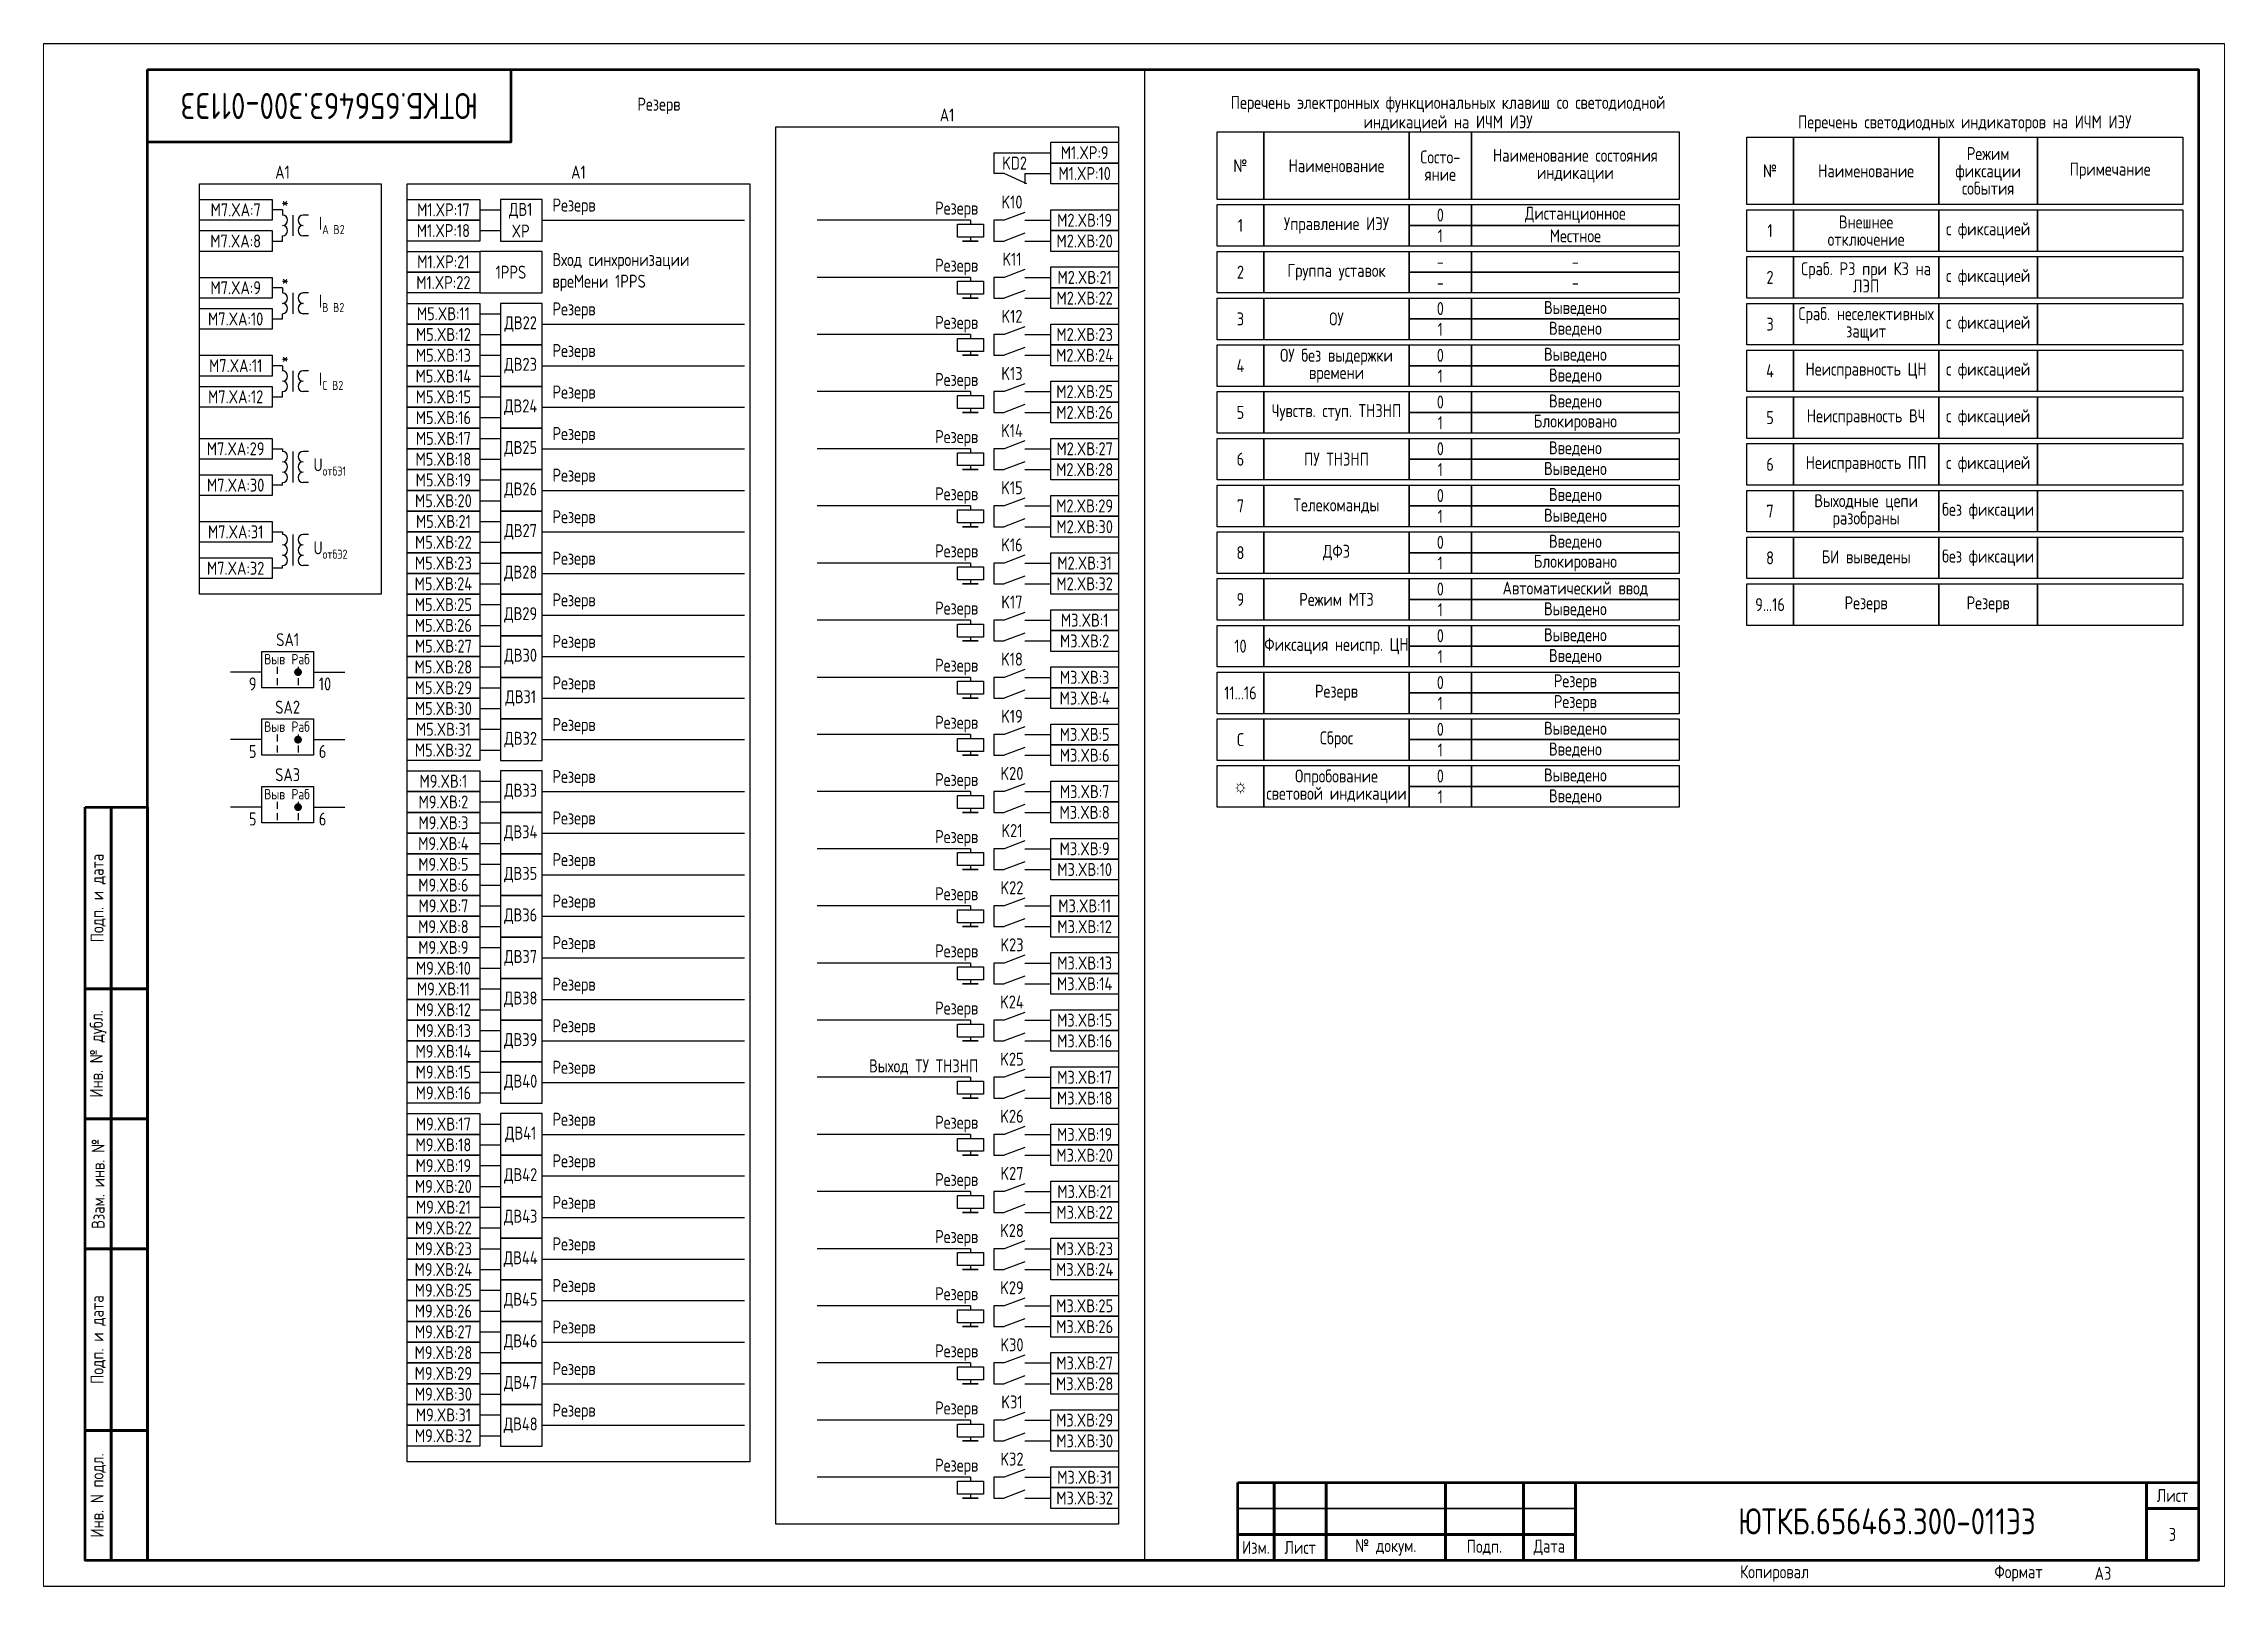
# Paper-space layout 'Лист3' of a CAD drawing. Header units: millimetres, sheet in inches. Extents: x 77.7 to 101.3, y 96.7 to 113.3.
# The model-space entities are those that its viewports show. They can reach past a viewport. Long polylines and large blocks are cut down to what shows.
import ezdxf

# ---------------------------------------------------------------- set-up
doc = ezdxf.new("R2010")
doc.units = ezdxf.units.MM
doc.styles.add('Gost type A_2.5', font='GOST_A.TTF', dxfattribs={"height": 2.5})
doc.styles.add('Gost_type_A', font='GOST_A.TTF')

psp = doc.layouts.new('Лист3')

msp = doc.modelspace()

# ---------------------------------------------------------------- texts
at = {"insert": (895, 285), "char_height": 5, "width": 70, "attachment_point": 5, "rotation": 180, "style": 'Gost_type_A'}
msp.add_mtext('ЮТКБ.656463.300-011Э3', dxfattribs=at)
at = {"char_height": 2.5}
for s, insert, width, attachment_point, line_spacing_factor, style in [('Резерв', (958.5, 285), 197, 5, 0.9, 'Gost_type_A'), ('Перечень электронных функциональных клавиш со светодиодной индикацией на ИЧМ ИЭУ', (1110.5, 280), 89, 8, 0.9, 'Gost_type_A'), ('A1', (1014, 282), 66, 8, 0.9, 'Gost_type_A'), ('Перечень светодиодных индикаторов на ИЧМ ИЭУ', (1210, 280), 84, 8, 0.9, 'Gost_type_A'), ('A1', (886, 271), 32, 8, 0.9, 'Gost_type_A'), ('A1', (943, 271), 66, 8, 0.9, 'Gost_type_A'), ('№ ', (1070.5, 273.5), 9, 5, 0.8, 'Gost_type_A'), ('Наименование ', (1089, 273.5), 28, 5, 0.8, 'Gost_type_A'), ('Состо- яние', (1109, 273.5), 12, 5, 0.8, 'Gost_type_A'), ('Наименование состояния\\Pиндикации ', (1135, 273.5), 40, 5, 0.8, 'Gost_type_A'), ('№ ', (1172.5, 272.5), 9, 5, 0.8, 'Gost_type_A'), ('Наименование ', (1191, 272.5), 28, 5, 0.8, 'Gost_type_A'), ('Режим\\Pфиксации события', (1214.5, 272.5), 19, 5, 0.8, 'Gost_type_A'), ('Примечание', (1238, 272.5), 28, 5, 0.8, 'Gost_type_A'), ('0', (1109, 264), 12, 5, 0.8, 'Gost_type_A'), ('Дистанционное', (1135, 264), 40, 5, 0.8, 'Gost_type_A'), ('1', (1070.5, 262), 9, 5, 0.8, 'Gost_type_A'), ('Управление ИЭУ', (1089, 262), 28, 5, 0.8, 'Gost_type_A'), ('1', (1109, 260), 12, 5, 0.8, 'Gost_type_A'), ('Местное', (1135, 260), 40, 5, 0.8, 'Gost_type_A'), ('1', (1172.5, 261), 9, 5, 0.8, 'Gost_type_A'), ('Внешнее\\Pотключение ', (1191, 261), 28, 5, 0.8, 'Gost_type_A'), ('с фиксацией', (1214.5, 261), 19, 5, 0.8, 'Gost_type_A'), ('2', (1070.5, 253), 9, 5, 0.8, 'Gost_type_A'), ('2', (1172.5, 252), 9, 5, 0.8, 'Gost_type_A'), ('Сраб. РЗ при КЗ на ЛЭП ', (1191, 252), 28, 5, 0.8, 'Gost_type_A'), ('с фиксацией', (1214.5, 252), 19, 5, 0.8, 'Gost_type_A'), ('3', (1070.5, 244), 9, 5, 0.8, 'Gost_type_A'), ('ОУ', (1089, 244), 28, 5, 0.8, 'Gost_type_A'), ('0', (1109, 246), 12, 5, 0.8, 'Gost_type_A'), ('Выведено', (1135, 246), 40, 5, 0.8, 'Gost_type_A'), ('3', (1172.5, 243), 9, 5, 0.8, 'Gost_type_A'), ('Сраб. неселективных защит ', (1191, 243), 28, 5, 0.8, 'Gost_type_A'), ('с фиксацией', (1214.5, 243), 19, 5, 0.8, 'Gost_type_A'), ('1', (1109, 242), 12, 5, 0.8, 'Gost_type_A'), ('Введено', (1135, 242), 40, 5, 0.8, 'Gost_type_A'), ('4', (1070.5, 235), 9, 5, 0.8, 'Gost_type_A'), ('ОУ без выдержки времени ', (1089, 235), 28, 5, 0.8, 'Gost type A_2.5'), ('0', (1109, 237), 12, 5, 0.8, 'Gost_type_A'), ('Выведено', (1135, 237), 40, 5, 0.8, 'Gost_type_A'), ('4', (1172.5, 234), 9, 5, 0.8, 'Gost_type_A'), ('Неисправность ЦН ', (1191, 234), 28, 5, 0.8, 'Gost_type_A'), ('с фиксацией', (1214.5, 234), 19, 5, 0.8, 'Gost_type_A'), ('1', (1109, 233), 12, 5, 0.8, 'Gost_type_A'), ('Введено', (1135, 233), 40, 5, 0.8, 'Gost_type_A'), ('5', (1070.5, 226), 9, 5, 0.8, 'Gost_type_A'), ('{\\C256;Чувств. ступ. ТНЗНП }', (1089, 226), 28, 5, 0.8, 'Gost type A_2.5'), ('0', (1109, 228), 12, 5, 0.8, 'Gost_type_A'), ('Введено', (1135, 228), 40, 5, 0.8, 'Gost_type_A'), ('1', (1109, 224), 12, 5, 0.8, 'Gost_type_A'), ('Блокировано ', (1135, 224), 40, 5, 0.8, 'Gost_type_A'), ('5', (1172.5, 225), 9, 5, 0.8, 'Gost_type_A'), ('Неисправность ВЧ', (1191, 225), 28, 5, 0.8, 'Gost_type_A'), ('с фиксацией', (1214.5, 225), 19, 5, 0.8, 'Gost_type_A'), ('0', (1109, 219), 12, 5, 0.8, 'Gost_type_A'), ('Введено', (1135, 219), 40, 5, 0.8, 'Gost_type_A'), ('6', (1070.5, 217), 9, 5, 0.8, 'Gost_type_A'), ('ПУ ТНЗНП ', (1089, 217), 28, 5, 0.8, 'Gost_type_A'), ('1', (1109, 215), 12, 5, 0.8, 'Gost_type_A'), ('Выведено', (1135, 215), 40, 5, 0.8, 'Gost_type_A'), ('6', (1172.5, 216), 9, 5, 0.8, 'Gost_type_A'), ('Неисправность ПП', (1191, 216), 28, 5, 0.8, 'Gost_type_A'), ('с фиксацией', (1214.5, 216), 19, 5, 0.8, 'Gost_type_A'), ('0', (1109, 210), 12, 5, 0.8, 'Gost_type_A'), ('Введено', (1135, 210), 40, 5, 0.8, 'Gost_type_A'), ('Выходные цепи разобраны ', (1191, 207), 28, 5, 0.8, 'Gost_type_A'), ('7', (1070.5, 208), 9, 5, 0.8, 'Gost_type_A'), ('Телекоманды', (1089, 208), 28, 5, 0.8, 'Gost_type_A'), ('1', (1109, 206), 12, 5, 0.8, 'Gost_type_A'), ('Выведено', (1135, 206), 40, 5, 0.8, 'Gost_type_A'), ('7', (1172.5, 207), 9, 5, 0.8, 'Gost_type_A'), ('без фиксации', (1214.5, 207), 19, 5, 0.8, 'Gost_type_A'), ('0', (1109, 201), 12, 5, 0.8, 'Gost_type_A'), ('Введено', (1135, 201), 40, 5, 0.8, 'Gost_type_A'), ('8', (1070.5, 199), 9, 5, 0.8, 'Gost_type_A'), ('ДФЗ ', (1089, 199), 28, 5, 0.8, 'Gost_type_A'), ('1', (1109, 197), 12, 5, 0.8, 'Gost_type_A'), ('Блокировано ', (1135, 197), 40, 5, 0.8, 'Gost_type_A'), ('8', (1172.5, 198), 9, 5, 0.8, 'Gost_type_A'), ('БИ выведены ', (1191, 198), 28, 5, 0.8, 'Gost_type_A'), ('без фиксации', (1214.5, 198), 19, 5, 0.8, 'Gost_type_A'), ('0', (1109, 192), 12, 5, 0.8, 'Gost_type_A'), ('Автоматический ввод ', (1135, 192), 40, 5, 0.8, 'Gost_type_A'), ('9', (1070.5, 190), 9, 5, 0.8, 'Gost_type_A'), ('Режим МТЗ ', (1089, 190), 28, 5, 0.8, 'Gost_type_A'), ('1', (1109, 188), 12, 5, 0.8, 'Gost_type_A'), ('Выведено ', (1135, 188), 40, 5, 0.8, 'Gost_type_A'), ('9...16', (1172.5, 189), 9, 5, 0.8, 'Gost_type_A'), ('Резерв', (1191, 189), 28, 5, 0.8, 'Gost_type_A'), ('Резерв', (1214.5, 189), 19, 5, 0.8, 'Gost_type_A'), ('10', (1070.5, 181), 9, 5, 0.8, 'Gost_type_A'), ('Фиксация неиспр. ЦН ', (1089, 181), 28, 5, 0.8, 'Gost_type_A'), ('0', (1109, 183), 12, 5, 0.8, 'Gost_type_A'), ('Выведено', (1135, 183), 40, 5, 0.8, 'Gost_type_A'), ('1', (1109, 179), 12, 5, 0.8, 'Gost_type_A'), ('Введено', (1135, 179), 40, 5, 0.8, 'Gost_type_A'), ('11...16', (1070.5, 172), 9, 5, 0.8, 'Gost_type_A'), ('Резерв', (1089, 172), 28, 5, 0.8, 'Gost_type_A'), ('0', (1109, 174), 12, 5, 0.8, 'Gost_type_A'), ('Резерв', (1135, 174), 40, 5, 0.8, 'Gost_type_A'), ('1', (1109, 170), 12, 5, 0.8, 'Gost_type_A'), ('Резерв', (1135, 170), 40, 5, 0.8, 'Gost_type_A'), ('C', (1070.5, 163), 9, 5, 0.8, 'Gost_type_A'), ('Сброс', (1089, 163), 28, 5, 0.8, 'Gost_type_A'), ('0', (1109, 165), 12, 5, 0.8, 'Gost_type_A'), ('Выведено', (1135, 165), 40, 5, 0.8, 'Gost_type_A'), ('1', (1109, 161), 12, 5, 0.8, 'Gost_type_A'), ('Введено', (1135, 161), 40, 5, 0.8, 'Gost_type_A'), ('Опробование световой индикации', (1089, 154), 28, 5, 0.8, 'Gost_type_A'), ('0', (1109, 156), 12, 5, 0.8, 'Gost_type_A'), ('Выведено', (1135, 156), 40, 5, 0.8, 'Gost_type_A'), ('☼', (1070.5, 154), 9, 5, 0.8, 'Gost_type_A'), ('1', (1109, 152), 12, 5, 0.8, 'Gost_type_A'), ('Введено', (1135, 152), 40, 5, 0.8, 'Gost_type_A')]:
    msp.add_mtext(s, dxfattribs=dict(at, insert=insert, width=width, attachment_point=attachment_point, line_spacing_factor=line_spacing_factor, style=style))
at = {"style": 'Gost_type_A'}
for s, insert, char_height, width, attachment_point in [('M1.XP:9', (1040.5, 276), 2.5, 13, 5), ('KD2', (1027, 274), 2.5, 8, 5), ('M1.XP:10', (1040.5, 272), 2.5, 13, 5), ('M7.XA:7', (877, 265), 2.5, 14, 5), ('*', (886.5, 266.5), 2.5, 3, 5), ('M1.XP:17', (917, 265), 2.5, 14, 5), ('ДВ1 XP', (931.88, 263), 2.5, 7.7588, 5), ('Резерв', (938, 264), 2.5, 27.8465, 7), ('Резерв', (1020, 265), 2.5, 31.0015, 6), ('K10', (1026.5, 266.5), 2.5, 5, 5), ('\\A1;I{\\H0.7x;\\S^ A B2;}', (893, 262), 2.5, 8, 4), ('M1.XP:18', (917, 261), 2.5, 14, 5), ('M2.XВ:19', (1040.5, 263), 2.5, 13, 5), ('M7.XA:8', (876.99, 258.99), 2.5, 14.018, 5), ('M1.XP:21', (917, 255), 2.5, 14, 5), ('Вход синхронизации\\PвреMени 1PPS', (938, 253), 2.5, 35.9749, 4), ('K11', (1026.5, 255.5), 2.5, 5, 5), ('M2.XВ:20', (1040.5, 259), 2.5, 13, 5), ('M1.XP:22', (917, 251), 2.5, 14, 5), ('1PPS', (930, 253), 2.5, 12, 5), ('Резерв', (1020, 254), 2.5, 31.0015, 6), ('M2.XВ:21', (1040.5, 252), 2.5, 13, 5), ('M7.XA:9', (877, 250), 2.5, 14, 5), ('*', (886.5, 251.5), 2.5, 3, 5), ('\\A1;I{\\H0.7x;\\S^ B B2;}', (893, 247), 2.5, 8, 4), ('M2.XВ:22', (1040.5, 248), 2.5, 13, 5), ('M7.XA:10', (876.99, 243.99), 2.5, 14.018, 5), ('M5.XВ:11', (917, 245), 2.5, 14, 5), ('ДВ22', (931.88, 243), 2.5, 7.7588, 5), ('Резерв', (938, 244), 2.5, 27.8465, 7), ('Резерв', (1020, 243), 2.5, 31.0015, 6), ('K12', (1026.5, 244.5), 2.5, 5, 5), ('M5.XВ:12', (917, 241), 2.5, 14, 5), ('M2.XВ:23', (1040.5, 241), 2.5, 13, 5), ('M7.XA:11', (877, 235), 2.5, 14, 5), ('*', (886.5, 236.5), 2.5, 3, 5), ('M5.XВ:13', (917, 237), 2.5, 14, 5), ('ДВ23', (931.88, 235), 2.5, 7.7588, 5), ('Резерв', (938, 236), 2.5, 27.8465, 7), ('M2.XВ:24', (1040.5, 237), 2.5, 13, 5), ('\\A1;I{\\H0.7x;\\S^ C B2;}', (893, 232), 2.5, 8, 4), ('M5.XВ:14', (917, 233), 2.5, 14, 5), ('Резерв', (938, 228), 2.5, 27.8465, 7), ('Резерв', (1020, 232), 2.5, 31.0015, 6), ('K13', (1026.5, 233.5), 2.5, 5, 5), ('M2.XВ:25', (1040.5, 230), 2.5, 13, 5), ('M7.XA:12', (876.99, 229), 2.5, 14.018, 5), ('M5.XВ:15', (917, 229), 2.5, 14, 5), ('ДВ24', (931.88, 227), 2.5, 7.7588, 5), ('M2.XВ:26', (1040.5, 226), 2.5, 13, 5), ('M5.XВ:16', (917, 225), 2.5, 14, 5), ('Резерв', (938, 220), 2.5, 27.8465, 7), ('K14', (1026.5, 222.5), 2.5, 5, 5), ('M7.XA:29', (876.99, 219), 2.5, 14.018, 5), ('M5.XВ:17', (917, 221), 2.5, 14, 5), ('ДВ25', (931.88, 219), 2.5, 7.7588, 5), ('Резерв', (1020, 221), 2.5, 31.0015, 6), ('M2.XВ:27', (1040.5, 219), 2.5, 13, 5), ('\\A1;U{\\H0.7x;\\S^ отбЭ1;}', (892, 215.5), 2.5, 12, 4), ('M5.XВ:18', (917, 217), 2.5, 14, 5), ('M5.XВ:19', (917, 213), 2.5, 14, 5), ('Резерв', (938, 212), 2.5, 27.8465, 7), ('M2.XВ:28', (1040.5, 215), 2.5, 13, 5), ('M7.XA:30', (876.99, 212), 2.5, 14.018, 5), ('M5.XВ:20', (917, 209), 2.5, 14, 5), ('ДВ26', (931.88, 211), 2.5, 7.7588, 5), ('Резерв', (1020, 210), 2.5, 31.0015, 6), ('K15', (1026.5, 211.5), 2.5, 5, 5), ('M5.XВ:21', (917, 205), 2.5, 14, 5), ('Резерв', (938, 204), 2.5, 27.8465, 7), ('M2.XВ:29', (1040.5, 208), 2.5, 13, 5), ('M7.XA:31', (876.99, 203), 2.5, 14.018, 5), ('M5.XВ:22', (917, 201), 2.5, 14, 5), ('ДВ27', (931.88, 203), 2.5, 7.7588, 5), ('K16', (1026.5, 200.5), 2.5, 5, 5), ('M2.XВ:30', (1040.5, 204), 2.5, 13, 5), ('\\A1;U{\\H0.7x;\\S^ отбЭ2;}', (892, 199.5), 2.5, 12, 4), ('M5.XВ:23', (917, 197), 2.5, 14, 5), ('Резерв', (938, 196), 2.5, 27.8465, 7), ('Резерв', (1020, 199), 2.5, 31.0015, 6), ('M2.XВ:31', (1040.5, 197), 2.5, 13, 5), ('M7.XA:32', (876.99, 196), 2.5, 14.018, 5), ('M5.XВ:24', (917, 193), 2.5, 14, 5), ('ДВ28', (931.88, 195), 2.5, 7.7588, 5), ('M2.XВ:32', (1040.5, 193), 2.5, 13, 5), ('M5.XВ:25', (917, 189), 2.5, 14, 5), ('Резерв', (938, 188), 2.5, 27.8465, 7), ('Резерв', (1020, 188), 2.5, 31.0015, 6), ('K17', (1026.5, 189.5), 2.5, 5, 5), ('M5.XВ:26', (917, 185), 2.5, 14, 5), ('ДВ29', (931.88, 187), 2.5, 7.7588, 5), ('M3.XВ:1', (1040.5, 186), 2.5, 13, 5), ('SA1', (887, 181), 2.5, 10, 8), ('M5.XВ:27', (917, 181), 2.5, 14, 5), ('Резерв', (938, 180), 2.5, 27.8465, 7), ('M3.XВ:2', (1040.5, 182), 2.5, 13, 5), ('Выв', (884.5, 178.5), 2, 5, 5), ('Раб', (889.5, 178.5), 2, 5, 5), ('M5.XВ:28', (917, 177), 2.5, 14, 5), ('ДВ30', (931.88, 179), 2.5, 7.7588, 5), ('Резерв', (1020, 177), 2.5, 31.0015, 6), ('K18', (1026.5, 178.5), 2.5, 5, 5), ('9', (881, 174.98), 2.5, 5, 3), ('10', (893, 174.98), 2.5, 5, 1), ('M5.XВ:29', (917, 173), 2.5, 14, 5), ('ДВ31', (931.88, 171), 2.5, 7.7588, 5), ('Резерв', (938, 172), 2.5, 27.8465, 7), ('M3.XВ:4', (1040.5, 171), 2.5, 13, 5), ('M3.XВ:3', (1040.5, 175), 2.5, 13, 5), ('SA2', (887, 168), 2.5, 10, 8), ('M5.XВ:30', (917, 169), 2.5, 14, 5), ('K19', (1026.5, 167.5), 2.5, 5, 5), ('Выв', (884.5, 165.5), 2, 5, 5), ('Раб', (889.5, 165.5), 2, 5, 5), ('M5.XВ:31', (917, 165), 2.5, 14, 5), ('ДВ32', (931.88, 163), 2.5, 7.7588, 5), ('Резерв', (938, 164), 2.5, 27.8465, 7), ('Резерв', (1020, 166), 2.5, 31.0015, 6), ('M3.XВ:5', (1040.5, 164), 2.5, 13, 5), ('5', (881, 161.98), 2.5, 5, 3), ('6', (893, 161.98), 2.5, 5, 1), ('M5.XВ:32', (917, 161), 2.5, 14, 5), ('M3.XВ:6', (1040.5, 160), 2.5, 13, 5), ('SA3', (887, 155), 2.5, 10, 8), ('M9.XВ:1', (917, 155), 2.5, 14, 5), ('Резерв', (938, 154), 2.5, 30.8621, 7), ('Резерв', (1020, 155), 2.5, 31.0015, 6), ('K20', (1026.5, 156.5), 2.5, 5, 5), ('Выв', (884.5, 152.5), 2, 5, 5), ('Раб', (889.5, 152.5), 2, 5, 5), ('M9.XВ:2', (917, 151), 2.5, 14, 5), ('ДВ33', (931.88, 153), 2.5, 7.7588, 5), ('M3.XВ:7', (1040.5, 153), 2.5, 13, 5), ('5', (881, 148.98), 2.5, 5, 3), ('6', (893, 148.98), 2.5, 5, 1), ('M9.XВ:3', (917, 147), 2.5, 14, 5), ('Резерв', (938, 146), 2.5, 44.8565, 7), ('M3.XВ:8', (1040.5, 149), 2.5, 13, 5), ('M9.XВ:4', (917, 143), 2.5, 14, 5), ('ДВ34', (931.88, 145), 2.5, 7.7588, 5), ('Резерв', (1020, 144), 2.5, 31.0015, 6), ('K21', (1026.5, 145.5), 2.5, 5, 5), ('M3.XВ:9', (1040.5, 142), 2.5, 13, 5), ('M9.XВ:5', (917, 139), 2.5, 14, 5), ('Резерв', (938, 138), 2.5, 27.8465, 7), ('M3.XВ:10', (1040.5, 138), 2.5, 13, 5), ('M9.XВ:6', (917, 135), 2.5, 14, 5), ('ДВ35', (931.88, 137), 2.5, 7.7588, 5), ('Резерв', (1020, 133), 2.5, 31.0015, 6), ('K22', (1026.5, 134.5), 2.5, 5, 5), ('M9.XВ:7', (917, 131), 2.5, 14, 5), ('ДВ36', (931.88, 129), 2.5, 7.7588, 5), ('Резерв', (938, 130), 2.5, 27.8465, 7), ('M3.XВ:11', (1040.5, 131), 2.5, 13, 5), ('M9.XВ:8', (917, 127), 2.5, 14, 5), ('M3.XВ:12', (1040.5, 127), 2.5, 13, 5), ('M9.XВ:9', (917, 123), 2.5, 14, 5), ('ДВ37', (931.88, 121), 2.5, 7.7588, 5), ('Резерв', (938, 122), 2.5, 32.328, 7), ('Резерв', (1020, 122), 2.5, 31.0015, 6), ('K23', (1026.5, 123.5), 2.5, 5, 5), ('M9.XВ:10', (917, 119), 2.5, 14, 5), ('M3.XВ:13', (1040.5, 120), 2.5, 13, 5), ('M9.XВ:11', (917, 115), 2.5, 14, 5), ('ДВ38', (931.88, 113), 2.5, 7.7588, 5), ('Резерв', (938, 114), 2.5, 27.8465, 7), ('K24', (1026.5, 112.5), 2.5, 5, 5), ('M3.XВ:14', (1040.5, 116), 2.5, 13, 5), ('M9.XВ:12', (917, 111), 2.5, 14, 5), ('Резерв', (1020, 111), 2.5, 31.0015, 6), ('M3.XВ:15', (1040.5, 109), 2.5, 13, 5), ('M9.XВ:13', (917, 107), 2.5, 14, 5), ('ДВ39', (931.88, 105), 2.5, 7.7588, 5), ('Резерв', (938, 106), 2.5, 27.8465, 7), ('M3.XВ:16', (1040.5, 105), 2.5, 13, 5), ('M9.XВ:14', (917, 103), 2.5, 14, 5), ('Резерв', (938, 98), 2.5, 27.8465, 7), ('Выход ТУ ТНЗНП', (1020, 100), 2.5, 31.0015, 6), ('K25', (1026.5, 101.5), 2.5, 5, 5), ('M9.XВ:15', (917, 99), 2.5, 14, 5), ('ДВ40', (931.88, 97), 2.5, 7.7588, 5), ('M3.XВ:17', (1040.5, 98), 2.5, 13, 5), ('M9.XВ:16', (917, 95), 2.5, 14, 5), ('M3.XВ:18', (1040.5, 94), 2.5, 13, 5), ('M9.XВ:17', (917, 89), 2.5, 14, 5), ('ДВ41', (931.88, 87), 2.5, 7.7588, 5), ('Резерв', (938, 88), 2.5, 27.8465, 7), ('Резерв', (1020, 89), 2.5, 31.0015, 6), ('K26', (1026.5, 90.5), 2.5, 5, 5), ('M3.XВ:19', (1040.5, 87), 2.5, 13, 5), ('M9.XВ:18', (917, 85), 2.5, 14, 5), ('M3.XВ:20', (1040.5, 83), 2.5, 13, 5), ('M9.XВ:19', (917, 81), 2.5, 14, 5), ('ДВ42', (931.88, 79), 2.5, 7.7588, 5), ('Резерв', (938, 80), 2.5, 27.8465, 7), ('K27', (1026.5, 79.5), 2.5, 5, 5), ('M9.XВ:20', (917, 77), 2.5, 14, 5), ('Резерв', (1020, 78), 2.5, 31.0015, 6), ('M3.XВ:21', (1040.5, 76), 2.5, 13, 5), ('M9.XВ:21', (917, 73), 2.5, 14, 5), ('ДВ43', (931.88, 71), 2.5, 7.7588, 5), ('Резерв', (938, 72), 2.5, 27.8465, 7), ('M3.XВ:22', (1040.5, 72), 2.5, 13, 5), ('M9.XВ:22', (917, 69), 2.5, 14, 5), ('Резерв', (1020, 67), 2.5, 31.0015, 6), ('K28', (1026.5, 68.5), 2.5, 5, 5), ('M9.XВ:23', (917, 65), 2.5, 14, 5), ('ДВ44', (931.88, 63), 2.5, 7.7588, 5), ('Резерв', (938, 64), 2.5, 27.8465, 7), ('M3.XВ:23', (1040.5, 65), 2.5, 13, 5), ('M9.XВ:24', (917, 61), 2.5, 14, 5), ('Резерв', (938, 56), 2.5, 27.8465, 7), ('M3.XВ:24', (1040.5, 61), 2.5, 13, 5), ('M9.XВ:25', (917, 57), 2.5, 14, 5), ('ДВ45', (931.88, 55), 2.5, 7.7588, 5), ('Резерв', (1020, 56), 2.5, 31.0015, 6), ('K29', (1026.5, 57.5), 2.5, 5, 5), ('M3.XВ:25', (1040.5, 54), 2.5, 13, 5), ('M9.XВ:26', (917, 53), 2.5, 14, 5), ('Резерв', (938, 48), 2.5, 27.8465, 7), ('M3.XВ:26', (1040.5, 50), 2.5, 13, 5), ('M9.XВ:28', (917, 45), 2.5, 14, 5), ('M9.XВ:27', (917, 49), 2.5, 14, 5), ('ДВ46', (931.88, 47), 2.5, 7.7588, 5), ('Резерв', (1020, 45), 2.5, 31.0015, 6), ('K30', (1026.5, 46.5), 2.5, 5, 5), ('M9.XВ:29', (917, 41), 2.5, 14, 5), ('Резерв', (938, 40), 2.5, 27.8465, 7), ('M3.XВ:27', (1040.5, 43), 2.5, 13, 5), ('M9.XВ:30', (917, 37), 2.5, 14, 5), ('ДВ47', (931.88, 39), 2.5, 7.7588, 5), ('M3.XВ:28', (1040.5, 39), 2.5, 13, 5), ('M9.XВ:31', (917, 33), 2.5, 14, 5), ('Резерв', (938, 32), 2.5, 27.8465, 7), ('Резерв', (1020, 34), 2.5, 31.0015, 6), ('K31', (1026.5, 35.5), 2.5, 5, 5), ('M9.XВ:32', (917, 29), 2.5, 14, 5), ('ДВ48', (931.88, 31), 2.5, 7.7588, 5), ('M3.XВ:29', (1040.5, 32), 2.5, 13, 5), ('K32', (1026.5, 24.5), 2.5, 5, 5), ('M3.XВ:30', (1040.5, 28), 2.5, 13, 5), ('Резерв', (1020, 23), 2.5, 31.0015, 6), ('M3.XВ:31', (1040.5, 21), 2.5, 13, 5), ('M3.XВ:32', (1040.5, 17), 2.5, 13, 5), ('ЮТКБ.656463.300-011Э3', (1195, 12.5), 5, 120, 5), ('3', (1250, 10), 2.5, 10, 5), ('A3', (1235, 2.5), 2.5, 20, 4)]:
    msp.add_mtext(s, dxfattribs=dict(at, insert=insert, char_height=char_height, width=width, attachment_point=attachment_point))
at = {"color": 30, "true_color": 0xf26722, "char_height": 2.5, "attachment_point": 5, "line_spacing_factor": 0.8, "style": 'Gost_type_A'}
for s, insert, width in [('Группа уставок', (1089, 253), 28), ('-', (1109, 255), 12), ('-', (1135, 255), 40), ('-', (1109, 251), 12), ('-', (1135, 251), 40)]:
    msp.add_mtext(s, dxfattribs=dict(at, insert=insert, width=width))

# ---------------------------------------------------------------- blocks, each defined once
blk = doc.blocks.new('Формат_А3')
blk.add_lwpolyline([(-420, 297), (0, 297), (0, 0), (-420, 0)], close=True)
at = {"lineweight": 50}
blk.add_lwpolyline([(-400, 292), (-5, 292), (-5, 5), (-400, 5)], close=True, dxfattribs=at)
blk = doc.blocks.new('Штамп левый нижний')
at = {"lineweight": 50}
for points in [[(-12, 145), (-7, 145), (-7, 110), (-12, 110)], [(-7, 145), (0, 145), (0, 110), (-7, 110)], [(-12, 110), (-7, 110), (-7, 85), (-12, 85)], [(-7, 110), (0, 110), (0, 85), (-7, 85)], [(-12, 85), (-7, 85), (-7, 60), (-12, 60)], [(-7, 85), (0, 85), (0, 60), (-7, 60)], [(-12, 60), (-7, 60), (-7, 25), (-12, 25)], [(-7, 60), (0, 60), (0, 25), (-7, 25)], [(-12, 25), (-7, 25), (-7, 0), (-12, 0)], [(-7, 25), (0, 25), (0, 0), (-7, 0)]]:
    blk.add_lwpolyline(points, close=True, dxfattribs=at)
at = {"char_height": 2.5, "attachment_point": 5, "rotation": 90, "style": 'Gost_type_A'}
for s, insert, width in [('Подп. и дата', (-9.5, 127.5), 35), ('Инв. № дубл.', (-9.5, 97.5), 25), ('Взам. инв. №', (-9.5, 72.5), 25), ('Подп. и дата', (-9.5, 42.5), 35), ('Инв. N подл.', (-9.5, 12.5), 25)]:
    blk.add_mtext(s, dxfattribs=dict(at, insert=insert, width=width))
blk = doc.blocks.new('Штамп малый нижний')
at = {"lineweight": 50}
for points in [[(-185, 15), (-178, 15), (-178, 5), (-185, 5)], [(-178, 15), (-168, 15), (-168, 5), (-178, 5)], [(-168, 15), (-145, 15), (-145, 5), (-168, 5)], [(-145, 15), (-130, 15), (-130, 5), (-145, 5)], [(-130, 15), (-120, 15), (-120, 5), (-130, 5)], [(-120, 15), (-10, 15), (-10, 0), (-120, 0)], [(-10, 15), (0, 15), (0, 10), (-10, 10)], [(-10, 10), (0, 10), (0, 0), (-10, 0)], [(-185, 5), (-178, 5), (-178, 0), (-185, 0)], [(-178, 5), (-168, 5), (-168, 0), (-178, 0)], [(-168, 5), (-145, 5), (-145, 0), (-168, 0)], [(-145, 5), (-130, 5), (-130, 0), (-145, 0)], [(-130, 5), (-120, 5), (-120, 0), (-130, 0)]]:
    blk.add_lwpolyline(points, close=True, dxfattribs=at)
for points in [[(-185, 15), (-178, 15), (-178, 10), (-185, 10)], [(-178, 15), (-168, 15), (-168, 10), (-178, 10)], [(-168, 15), (-145, 15), (-145, 10), (-168, 10)], [(-145, 15), (-130, 15), (-130, 10), (-145, 10)], [(-130, 15), (-120, 15), (-120, 10), (-130, 10)], [(-185, 10), (-178, 10), (-178, 5), (-185, 5)], [(-178, 10), (-168, 10), (-168, 5), (-178, 5)], [(-168, 10), (-145, 10), (-145, 5), (-168, 5)], [(-145, 10), (-130, 10), (-130, 5), (-145, 5)], [(-130, 10), (-120, 10), (-120, 5), (-130, 5)]]:
    blk.add_lwpolyline(points, close=True)
at = {"char_height": 2.5, "style": 'Gost_type_A'}
for s, insert, width, attachment_point in [('Лист', (-5, 12.5), 10, 5), ('Изм.', (-181.5, 2.5), 7, 5), ('Лист', (-173, 2.5), 10, 5), ('№ докум.', (-156.5, 2.5), 23, 5), ('Подп.', (-137.5, 2.5), 15, 5), ('Дата', (-125, 2.5), 10, 5), ('Копировал', (-75, -2.53), 13.1202, 6), ('Формат', (-30, -2.53), 13.1202, 6)]:
    blk.add_mtext(s, dxfattribs=dict(at, insert=insert, width=width, attachment_point=attachment_point))
blk = doc.blocks.new('Штамп угловой верхний')
at = {"lineweight": 50}
blk.add_lwpolyline([(0, 0), (70, 0), (70, -14), (0, -14)], close=True, dxfattribs=at)
blk = doc.blocks.new('POINT')
at = {"const_width": 0.75}
blk.add_lwpolyline([(-0.375, 0, 1), (0.375, 0, 1)], format="xyb", close=True, dxfattribs=at)
blk = doc.blocks.new('Переключатель_положение')
for p, q in [((2, 1), (2, -0.34)), ((2, -1.14), (2, -2.49))]:
    blk.add_line(p, q)

# ---------------------------------------------------------------- linework, layer by layer
for p, q in [((1052, 292), (1052, 5)), ((1023, 276), (1023, 272)), ((1029, 272), (1029, 270)), ((886, 265), (884, 265)), ((924, 265), (928, 265)), ((924, 261), (928, 261)), ((936, 263), (975, 263)), ((1018.5, 263), (989, 263)), ((1018.5, 263), (1018.5, 262.25)), ((884, 259), (886, 259)), ((1018.5, 259.75), (1018.5, 259)), ((1018.5, 252), (989, 252)), ((1018.5, 252), (1018.5, 251.25)), ((886, 250), (884, 250)), ((1018.5, 248.75), (1018.5, 248)), ((884, 244), (886, 244)), ((924, 245), (928, 245)), ((924, 241), (928, 241)), ((936, 243), (975, 243)), ((1018.5, 241), (989, 241)), ((1018.5, 241), (1018.5, 240.25)), ((924, 237), (928, 237)), ((1018.5, 237.75), (1018.5, 237)), ((886, 235), (884, 235)), ((924, 233), (928, 233)), ((936, 235), (975, 235)), ((884, 229), (886, 229)), ((924, 229), (928, 229)), ((936, 227), (975, 227)), ((1018.5, 230), (989, 230)), ((1018.5, 230), (1018.5, 229.25)), ((924, 225), (928, 225)), ((1018.5, 226.75), (1018.5, 226)), ((924, 221), (928, 221)), ((936, 219), (975, 219)), ((1018.5, 219), (989, 219)), ((1018.5, 219), (1018.5, 218.25)), ((924, 217), (928, 217)), ((1018.5, 215.75), (1018.5, 215)), ((924, 213), (928, 213)), ((936, 211), (975, 211)), ((924, 209), (928, 209)), ((1018.5, 208), (989, 208)), ((1018.5, 208), (1018.5, 207.25)), ((924, 205), (928, 205)), ((936, 203), (975, 203)), ((1018.5, 204.75), (1018.5, 204)), ((924, 201), (928, 201)), ((924, 197), (928, 197)), ((936, 195), (975, 195)), ((1018.5, 197), (989, 197)), ((1018.5, 197), (1018.5, 196.25)), ((1018.5, 193.75), (1018.5, 193)), ((924, 193), (928, 193)), ((924, 189), (928, 189)), ((924, 185), (928, 185)), ((936, 187), (975, 187)), ((1018.5, 186), (989, 186)), ((1018.5, 186), (1018.5, 185.25)), ((924, 181), (928, 181)), ((1018.5, 182.75), (1018.5, 182)), ((924, 177), (928, 177)), ((936, 179), (975, 179)), ((924, 173), (928, 173)), ((1018.5, 175), (989, 175)), ((1018.5, 175), (1018.5, 174.25)), ((924, 169), (928, 169)), ((936, 171), (975, 171)), ((1018.5, 171.75), (1018.5, 171)), ((924, 165), (928, 165)), ((1018.5, 164), (989, 164)), ((1018.5, 164), (1018.5, 163.25)), ((924, 161), (928, 161)), ((936, 163), (975, 163)), ((1018.5, 160.75), (1018.5, 160)), ((924, 155), (928, 155)), ((936, 153), (975, 153)), ((1018.5, 153), (989, 153)), ((1018.5, 153), (1018.5, 152.25)), ((924, 151), (928, 151)), ((924, 147), (928, 147)), ((1018.5, 149.75), (1018.5, 149)), ((924, 143), (928, 143)), ((936, 145), (975, 145)), ((924, 139), (928, 139)), ((1018.5, 142), (989, 142)), ((1018.5, 142), (1018.5, 141.25)), ((1018.5, 138.75), (1018.5, 138)), ((924, 135), (928, 135)), ((936, 137), (975, 137)), ((924, 131), (928, 131)), ((1018.5, 131), (989, 131)), ((1018.5, 131), (1018.5, 130.25)), ((924, 127), (928, 127)), ((936, 129), (975, 129)), ((1018.5, 127.75), (1018.5, 127)), ((924, 123), (928, 123)), ((924, 119), (928, 119)), ((936, 121), (975, 121)), ((1018.5, 120), (989, 120)), ((1018.5, 120), (1018.5, 119.25)), ((924, 115), (928, 115)), ((1018.5, 116.75), (1018.5, 116)), ((924, 111), (928, 111)), ((936, 113), (975, 113)), ((924, 107), (928, 107)), ((936, 105), (975, 105)), ((1018.5, 109), (989, 109)), ((1018.5, 109), (1018.5, 108.25)), ((1018.5, 105.75), (1018.5, 105)), ((924, 103), (928, 103)), ((924, 99), (928, 99)), ((936, 97), (975, 97)), ((1018.5, 98), (989, 98)), ((1018.5, 98), (1018.5, 97.25)), ((924, 95), (928, 95)), ((1018.5, 94.75), (1018.5, 94)), ((924, 89), (928, 89)), ((924, 85), (928, 85)), ((936, 87), (975, 87)), ((1018.5, 87), (989, 87)), ((1018.5, 87), (1018.5, 86.25)), ((924, 81), (928, 81)), ((1018.5, 83.75), (1018.5, 83)), ((924, 77), (928, 77)), ((936, 79), (975, 79)), ((1018.5, 76), (989, 76)), ((1018.5, 76), (1018.5, 75.25)), ((924, 73), (928, 73)), ((1018.5, 72.75), (1018.5, 72)), ((924, 69), (928, 69)), ((936, 71), (975, 71)), ((924, 65), (928, 65)), ((936, 63), (975, 63)), ((1018.5, 65), (989, 65)), ((1018.5, 65), (1018.5, 64.25)), ((924, 61), (928, 61)), ((1018.5, 61.75), (1018.5, 61)), ((924, 57), (928, 57)), ((936, 55), (975, 55)), ((924, 53), (928, 53)), ((1018.5, 54), (989, 54)), ((1018.5, 54), (1018.5, 53.25)), ((1018.5, 50.75), (1018.5, 50)), ((924, 49), (928, 49)), ((936, 47), (975, 47)), ((924, 45), (928, 45)), ((1018.5, 43), (989, 43)), ((1018.5, 43), (1018.5, 42.25)), ((924, 41), (928, 41)), ((936, 39), (975, 39)), ((1018.5, 39.75), (1018.5, 39)), ((924, 37), (928, 37)), ((924, 33), (928, 33)), ((936, 31), (975, 31)), ((1018.5, 32), (989, 32)), ((1018.5, 32), (1018.5, 31.25)), ((924, 29), (928, 29)), ((1018.5, 28.75), (1018.5, 28)), ((1018.5, 21), (989, 21)), ((1018.5, 21), (1018.5, 20.25)), ((1018.5, 17.75), (1018.5, 17))]:
    msp.add_line(p, q)
at = {"ltscale": 1.08}
for p, q in [((1023, 276), (1034, 276)), ((1025, 272), (1023, 272)), ((1029, 272), (1034, 272)), ((1025, 263), (1023, 263)), ((1023, 263), (1023, 259)), ((1029, 263), (1034, 263)), ((1023, 259), (1025, 259)), ((1029, 259), (1034, 259)), ((1025, 252), (1023, 252)), ((1023, 252), (1023, 248)), ((1029, 252), (1034, 252)), ((1023, 248), (1025, 248)), ((1029, 248), (1034, 248)), ((1025, 241), (1023, 241)), ((1023, 241), (1023, 237)), ((1029, 241), (1034, 241)), ((1023, 237), (1025, 237)), ((1029, 237), (1034, 237)), ((1025, 230), (1023, 230)), ((1023, 230), (1023, 226)), ((1029, 230), (1034, 230)), ((1023, 226), (1025, 226)), ((1029, 226), (1034, 226)), ((1025, 219), (1023, 219)), ((1023, 219), (1023, 215)), ((1029, 219), (1034, 219)), ((1023, 215), (1025, 215)), ((1029, 215), (1034, 215)), ((1025, 208), (1023, 208)), ((1023, 208), (1023, 204)), ((1029, 208), (1034, 208)), ((1023, 204), (1025, 204)), ((1029, 204), (1034, 204)), ((1025, 197), (1023, 197)), ((1023, 197), (1023, 193)), ((1029, 197), (1034, 197)), ((1023, 193), (1025, 193)), ((1029, 193), (1034, 193)), ((1025, 186), (1023, 186)), ((1023, 186), (1023, 182)), ((1029, 186), (1034, 186)), ((1023, 182), (1025, 182)), ((1029, 182), (1034, 182)), ((1025, 175), (1023, 175)), ((1023, 175), (1023, 171)), ((1029, 175), (1034, 175)), ((1023, 171), (1025, 171)), ((1029, 171), (1034, 171)), ((1025, 164), (1023, 164)), ((1023, 164), (1023, 160)), ((1029, 164), (1034, 164)), ((1023, 160), (1025, 160)), ((1029, 160), (1034, 160)), ((1025, 153), (1023, 153)), ((1023, 153), (1023, 149)), ((1029, 153), (1034, 153)), ((1023, 149), (1025, 149)), ((1029, 149), (1034, 149)), ((1025, 142), (1023, 142)), ((1023, 142), (1023, 138)), ((1029, 142), (1034, 142)), ((1023, 138), (1025, 138)), ((1029, 138), (1034, 138)), ((1025, 131), (1023, 131)), ((1023, 131), (1023, 127)), ((1029, 131), (1034, 131)), ((1023, 127), (1025, 127)), ((1029, 127), (1034, 127)), ((1025, 120), (1023, 120)), ((1023, 120), (1023, 116)), ((1029, 120), (1034, 120)), ((1023, 116), (1025, 116)), ((1029, 116), (1034, 116)), ((1025, 109), (1023, 109)), ((1023, 109), (1023, 105)), ((1023, 105), (1025, 105)), ((1029, 109), (1034, 109)), ((1029, 105), (1034, 105)), ((1025, 98), (1023, 98)), ((1023, 98), (1023, 94)), ((1029, 98), (1034, 98)), ((1023, 94), (1025, 94)), ((1029, 94), (1034, 94)), ((1025, 87), (1023, 87)), ((1023, 87), (1023, 83)), ((1029, 87), (1034, 87)), ((1023, 83), (1025, 83)), ((1029, 83), (1034, 83)), ((1025, 76), (1023, 76)), ((1023, 76), (1023, 72)), ((1029, 76), (1034, 76)), ((1023, 72), (1025, 72)), ((1029, 72), (1034, 72)), ((1025, 65), (1023, 65)), ((1023, 65), (1023, 61)), ((1029, 65), (1034, 65)), ((1023, 61), (1025, 61)), ((1029, 61), (1034, 61)), ((1025, 54), (1023, 54)), ((1023, 54), (1023, 50)), ((1029, 54), (1034, 54)), ((1023, 50), (1025, 50)), ((1029, 50), (1034, 50)), ((1025, 43), (1023, 43)), ((1023, 43), (1023, 39)), ((1029, 43), (1034, 43)), ((1023, 39), (1025, 39)), ((1029, 39), (1034, 39)), ((1025, 32), (1023, 32)), ((1023, 32), (1023, 28)), ((1029, 32), (1034, 32)), ((1023, 28), (1025, 28)), ((1029, 28), (1034, 28)), ((1025, 21), (1023, 21)), ((1023, 21), (1023, 17)), ((1029, 21), (1034, 21)), ((1023, 17), (1025, 17)), ((1029, 17), (1034, 17))]:
    msp.add_line(p, q, dxfattribs=at)
at = {"ltscale": 4.32}
for p, q in [((1029.39, 270), (1025, 272)), ((1029, 264.5), (1025, 263)), ((1029, 260.5), (1025, 259)), ((1029, 253.5), (1025, 252)), ((1029, 249.5), (1025, 248)), ((1029, 242.5), (1025, 241)), ((1029, 238.5), (1025, 237)), ((1029, 231.5), (1025, 230)), ((1029, 227.5), (1025, 226)), ((1029, 220.5), (1025, 219)), ((1029, 216.5), (1025, 215)), ((1029, 209.5), (1025, 208)), ((1029, 205.5), (1025, 204)), ((1029, 198.5), (1025, 197)), ((1029, 194.5), (1025, 193)), ((1029, 187.5), (1025, 186)), ((1029, 183.5), (1025, 182)), ((1029, 176.5), (1025, 175)), ((1029, 172.5), (1025, 171)), ((1029, 165.5), (1025, 164)), ((1029, 161.5), (1025, 160)), ((1029, 154.5), (1025, 153)), ((1029, 150.5), (1025, 149)), ((1029, 143.5), (1025, 142)), ((1029, 139.5), (1025, 138)), ((1029, 132.5), (1025, 131)), ((1029, 128.5), (1025, 127)), ((1029, 121.5), (1025, 120)), ((1029, 117.5), (1025, 116)), ((1029, 110.5), (1025, 109)), ((1029, 106.5), (1025, 105)), ((1029, 99.5), (1025, 98)), ((1029, 95.5), (1025, 94)), ((1029, 88.5), (1025, 87)), ((1029, 84.5), (1025, 83)), ((1029, 77.5), (1025, 76)), ((1029, 73.5), (1025, 72)), ((1029, 66.5), (1025, 65)), ((1029, 62.5), (1025, 61)), ((1029, 55.5), (1025, 54)), ((1029, 51.5), (1025, 50)), ((1029, 44.5), (1025, 43)), ((1029, 40.5), (1025, 39)), ((1029, 33.5), (1025, 32)), ((1029, 29.5), (1025, 28)), ((1029, 22.5), (1025, 21)), ((1029, 18.5), (1025, 17))]:
    msp.add_line(p, q, dxfattribs=at)
at = {"ltscale": 4}
for p, q in [((886, 265), (886, 264)), ((886, 264.5), (886, 264)), ((888, 264), (888, 260)), ((888, 264), (888, 260)), ((891, 264), (890, 264)), ((891, 264), (890, 264)), ((886, 259), (886, 260)), ((891, 260), (890, 260)), ((891, 260), (890, 260)), ((886, 250), (886, 249)), ((886, 249.5), (886, 249)), ((888, 249), (888, 245)), ((888, 249), (888, 245)), ((891, 249), (890, 249)), ((891, 249), (890, 249)), ((886, 244), (886, 245)), ((891, 245), (890, 245)), ((891, 245), (890, 245)), ((886, 235), (886, 234)), ((886, 234.5), (886, 234)), ((888, 234), (888, 230)), ((888, 234), (888, 230)), ((891, 234), (890, 234)), ((891, 234), (890, 234)), ((886, 229), (886, 230)), ((891, 230), (890, 230)), ((891, 230), (890, 230)), ((884, 219), (886, 219)), ((886, 219), (886, 218.5)), ((886, 219), (886, 218.5)), ((888, 218.5), (888, 214.5)), ((891, 218.5), (890, 218.5)), ((888, 216.5), (888, 212.5)), ((886, 212), (884, 212)), ((886, 212), (886, 212.5)), ((891, 212.5), (890, 212.5)), ((884, 203), (886, 203)), ((886, 203), (886, 202.5)), ((886, 203), (886, 202.5)), ((888, 202.5), (888, 198.5)), ((891, 202.5), (890, 202.5)), ((888, 200.5), (888, 196.5)), ((886, 196), (884, 196)), ((886, 196), (886, 196.5)), ((891, 196.5), (890, 196.5)), ((882, 176), (875.99, 176)), ((892, 176), (898.01, 176)), ((882, 163), (875.99, 163)), ((892, 163), (898.01, 163)), ((882, 150), (876, 150)), ((892, 150), (898, 150))]:
    msp.add_line(p, q, dxfattribs=at)
for points in [[(1557, 420), (1557, 0), (1260, 0), (1260, 420)], [(981, 281), (1047, 281), (1047, 12), (981, 12)], [(1034, 278), (1047, 278), (1047, 274), (1034, 274)], [(1066, 280), (1075, 280), (1075, 267), (1066, 267)], [(1075, 280), (1103, 280), (1103, 267), (1075, 267)], [(1103, 280), (1115, 280), (1115, 267), (1103, 267)], [(1115, 280), (1155, 280), (1155, 267), (1115, 267)], [(1168, 279), (1177, 279), (1177, 266), (1168, 266)], [(1177, 279), (1205, 279), (1205, 266), (1177, 266)], [(1205, 279), (1224, 279), (1224, 266), (1205, 266)], [(1224, 279), (1252, 279), (1252, 266), (1224, 266)], [(1034, 274), (1047, 274), (1047, 270), (1034, 270)], [(870, 270), (905, 270), (905, 191), (870, 191)], [(910, 270), (976, 270), (976, 24), (910, 24)], [(870, 267), (884, 267), (884, 263), (870, 263)], [(910, 267), (924, 267), (924, 263), (910, 263)], [(1034, 265), (1047, 265), (1047, 261), (1034, 261)], [(1066, 266), (1075, 266), (1075, 258), (1066, 258)], [(1075, 266), (1103, 266), (1103, 258), (1075, 258)], [(1103, 266), (1115, 266), (1115, 262), (1103, 262)], [(1115, 266), (1155, 266), (1155, 262), (1115, 262)], [(1168, 265), (1177, 265), (1177, 257), (1168, 257)], [(1177, 265), (1205, 265), (1205, 257), (1177, 257)], [(1205, 265), (1224, 265), (1224, 257), (1205, 257)], [(1224, 265), (1252, 265), (1252, 257), (1224, 257)], [(870, 261), (884, 261), (884, 257), (870, 257)], [(910, 263), (924, 263), (924, 259), (910, 259)], [(1021, 262.25), (1021, 259.75), (1016, 259.75), (1016, 262.25)], [(1034, 261), (1047, 261), (1047, 257), (1034, 257)], [(1103, 262), (1115, 262), (1115, 258), (1103, 258)], [(1115, 262), (1155, 262), (1155, 258), (1115, 258)], [(910, 257), (924, 257), (924, 253), (910, 253)], [(1020, 259), (1017, 259)], [(1066, 257), (1075, 257), (1075, 249), (1066, 249)], [(1075, 257), (1103, 257), (1103, 249), (1075, 249)], [(1103, 257), (1115, 257), (1115, 253), (1103, 253)], [(1115, 257), (1155, 257), (1155, 253), (1115, 253)], [(870, 252), (884, 252), (884, 248), (870, 248)], [(910, 253), (924, 253), (924, 249), (910, 249)], [(1034, 254), (1047, 254), (1047, 250), (1034, 250)], [(1103, 253), (1115, 253), (1115, 249), (1103, 249)], [(1115, 253), (1155, 253), (1155, 249), (1115, 249)], [(1168, 256), (1177, 256), (1177, 248), (1168, 248)], [(1177, 256), (1205, 256), (1205, 248), (1177, 248)], [(1205, 256), (1224, 256), (1224, 248), (1205, 248)], [(1224, 256), (1252, 256), (1252, 248), (1224, 248)], [(1021, 251.25), (1021, 248.75), (1016, 248.75), (1016, 251.25)], [(1020, 248), (1017, 248)], [(1034, 250), (1047, 250), (1047, 246), (1034, 246)], [(1066, 248), (1075, 248), (1075, 240), (1066, 240)], [(1075, 248), (1103, 248), (1103, 240), (1075, 240)], [(1103, 248), (1115, 248), (1115, 244), (1103, 244)], [(1115, 248), (1155, 248), (1155, 244), (1115, 244)], [(870, 246), (884, 246), (884, 242), (870, 242)], [(910, 247), (924, 247), (924, 243), (910, 243)], [(1103, 244), (1115, 244), (1115, 240), (1103, 240)], [(1115, 244), (1155, 244), (1155, 240), (1115, 240)], [(1168, 247), (1177, 247), (1177, 239), (1168, 239)], [(1177, 247), (1205, 247), (1205, 239), (1177, 239)], [(1205, 247), (1224, 247), (1224, 239), (1205, 239)], [(1224, 247), (1252, 247), (1252, 239), (1224, 239)], [(910, 243), (924, 243), (924, 239), (910, 239)], [(1021, 240.25), (1021, 237.75), (1016, 237.75), (1016, 240.25)], [(1034, 243), (1047, 243), (1047, 239), (1034, 239)], [(870, 237), (884, 237), (884, 233), (870, 233)], [(910, 239), (924, 239), (924, 235), (910, 235)], [(1020, 237), (1017, 237)], [(1034, 239), (1047, 239), (1047, 235), (1034, 235)], [(1066, 239), (1075, 239), (1075, 231), (1066, 231)], [(1075, 239), (1103, 239), (1103, 231), (1075, 231)], [(1103, 239), (1115, 239), (1115, 235), (1103, 235)], [(1115, 239), (1155, 239), (1155, 235), (1115, 235)], [(1168, 238), (1177, 238), (1177, 230), (1168, 230)], [(1177, 238), (1205, 238), (1205, 230), (1177, 230)], [(1205, 238), (1224, 238), (1224, 230), (1205, 230)], [(1224, 238), (1252, 238), (1252, 230), (1224, 230)], [(870, 231), (884, 231), (884, 227), (870, 227)], [(910, 235), (924, 235), (924, 231), (910, 231)], [(910, 231), (924, 231), (924, 227), (910, 227)], [(1034, 232), (1047, 232), (1047, 228), (1034, 228)], [(1103, 235), (1115, 235), (1115, 231), (1103, 231)], [(1115, 235), (1155, 235), (1155, 231), (1115, 231)], [(910, 227), (924, 227), (924, 223), (910, 223)], [(1021, 229.25), (1021, 226.75), (1016, 226.75), (1016, 229.25)], [(1034, 228), (1047, 228), (1047, 224), (1034, 224)], [(1066, 230), (1075, 230), (1075, 222), (1066, 222)], [(1075, 230), (1103, 230), (1103, 222), (1075, 222)], [(1103, 230), (1115, 230), (1115, 226), (1103, 226)], [(1115, 230), (1155, 230), (1155, 226), (1115, 226)], [(1168, 229), (1177, 229), (1177, 221), (1168, 221)], [(1177, 229), (1205, 229), (1205, 221), (1177, 221)], [(1205, 229), (1224, 229), (1224, 221), (1205, 221)], [(1224, 229), (1252, 229), (1252, 221), (1224, 221)], [(910, 223), (924, 223), (924, 219), (910, 219)], [(1020, 226), (1017, 226)], [(1103, 226), (1115, 226), (1115, 222), (1103, 222)], [(1115, 226), (1155, 226), (1155, 222), (1115, 222)], [(870, 221), (884, 221), (884, 217), (870, 217)], [(910, 219), (924, 219), (924, 215), (910, 215)], [(1034, 221), (1047, 221), (1047, 217), (1034, 217)], [(1066, 221), (1075, 221), (1075, 213), (1066, 213)], [(1075, 221), (1103, 221), (1103, 213), (1075, 213)], [(1103, 221), (1115, 221), (1115, 217), (1103, 217)], [(1115, 221), (1155, 221), (1155, 217), (1115, 217)], [(1168, 220), (1177, 220), (1177, 212), (1168, 212)], [(1177, 220), (1205, 220), (1205, 212), (1177, 212)], [(1205, 220), (1224, 220), (1224, 212), (1205, 212)], [(1224, 220), (1252, 220), (1252, 212), (1224, 212)], [(910, 215), (924, 215), (924, 211), (910, 211)], [(1021, 218.25), (1021, 215.75), (1016, 215.75), (1016, 218.25)], [(1020, 215), (1017, 215)], [(1034, 217), (1047, 217), (1047, 213), (1034, 213)], [(1103, 217), (1115, 217), (1115, 213), (1103, 213)], [(1115, 217), (1155, 217), (1155, 213), (1115, 213)], [(870, 214), (884, 214), (884, 210), (870, 210)], [(910, 211), (924, 211), (924, 207), (910, 207)], [(1034, 210), (1047, 210), (1047, 206), (1034, 206)], [(1066, 212), (1075, 212), (1075, 204), (1066, 204)], [(1075, 212), (1103, 212), (1103, 204), (1075, 204)], [(1103, 212), (1115, 212), (1115, 208), (1103, 208)], [(1115, 212), (1155, 212), (1155, 208), (1115, 208)], [(1168, 211), (1177, 211), (1177, 203), (1168, 203)], [(1177, 211), (1205, 211), (1205, 203), (1177, 203)], [(1205, 211), (1224, 211), (1224, 203), (1205, 203)], [(1224, 211), (1252, 211), (1252, 203), (1224, 203)], [(910, 207), (924, 207), (924, 203), (910, 203)], [(1021, 207.25), (1021, 204.75), (1016, 204.75), (1016, 207.25)], [(1034, 206), (1047, 206), (1047, 202), (1034, 202)], [(1103, 208), (1115, 208), (1115, 204), (1103, 204)], [(1115, 208), (1155, 208), (1155, 204), (1115, 204)], [(870, 205), (884, 205), (884, 201), (870, 201)], [(910, 203), (924, 203), (924, 199), (910, 199)], [(1020, 204), (1017, 204)], [(1066, 203), (1075, 203), (1075, 195), (1066, 195)], [(1075, 203), (1103, 203), (1103, 195), (1075, 195)], [(1103, 203), (1115, 203), (1115, 199), (1103, 199)], [(1115, 203), (1155, 203), (1155, 199), (1115, 199)], [(1168, 202), (1177, 202), (1177, 194), (1168, 194)], [(1177, 202), (1205, 202), (1205, 194), (1177, 194)], [(1205, 202), (1224, 202), (1224, 194), (1205, 194)], [(1224, 202), (1252, 202), (1252, 194), (1224, 194)], [(870, 198), (884, 198), (884, 194), (870, 194)], [(910, 199), (924, 199), (924, 195), (910, 195)], [(1034, 199), (1047, 199), (1047, 195), (1034, 195)], [(1103, 199), (1115, 199), (1115, 195), (1103, 195)], [(1115, 199), (1155, 199), (1155, 195), (1115, 195)], [(910, 195), (924, 195), (924, 191), (910, 191)], [(1021, 196.25), (1021, 193.75), (1016, 193.75), (1016, 196.25)], [(1034, 195), (1047, 195), (1047, 191), (1034, 191)], [(1066, 194), (1075, 194), (1075, 186), (1066, 186)], [(1075, 194), (1103, 194), (1103, 186), (1075, 186)], [(1103, 194), (1115, 194), (1115, 190), (1103, 190)], [(1115, 194), (1155, 194), (1155, 190), (1115, 190)], [(910, 191), (924, 191), (924, 187), (910, 187)], [(1020, 193), (1017, 193)], [(1103, 190), (1115, 190), (1115, 186), (1103, 186)], [(1115, 190), (1155, 190), (1155, 186), (1115, 186)], [(1168, 193), (1177, 193), (1177, 185), (1168, 185)], [(1177, 193), (1205, 193), (1205, 185), (1177, 185)], [(1205, 193), (1224, 193), (1224, 185), (1205, 185)], [(1224, 193), (1252, 193), (1252, 185), (1224, 185)], [(910, 187), (924, 187), (924, 183), (910, 183)], [(1021, 185.25), (1021, 182.75), (1016, 182.75), (1016, 185.25)], [(1034, 188), (1047, 188), (1047, 184), (1034, 184)], [(1066, 185), (1075, 185), (1075, 177), (1066, 177)], [(1075, 185), (1103, 185), (1103, 177), (1075, 177)], [(1103, 185), (1115, 185), (1115, 181), (1103, 181)], [(1115, 185), (1155, 185), (1155, 181), (1115, 181)], [(910, 183), (924, 183), (924, 179), (910, 179)], [(1020, 182), (1017, 182)], [(1034, 184), (1047, 184), (1047, 180), (1034, 180)], [(1103, 181), (1115, 181), (1115, 177), (1103, 177)], [(1115, 181), (1155, 181), (1155, 177), (1115, 177)], [(882, 180), (892, 180), (892, 173), (882, 173)], [(910, 179), (924, 179), (924, 175), (910, 175)], [(1034, 177), (1047, 177), (1047, 173), (1034, 173)], [(910, 175), (924, 175), (924, 171), (910, 171)], [(1021, 174.25), (1021, 171.75), (1016, 171.75), (1016, 174.25)], [(1034, 173), (1047, 173), (1047, 169), (1034, 169)], [(1066, 176), (1075, 176), (1075, 168), (1066, 168)], [(1075, 176), (1103, 176), (1103, 168), (1075, 168)], [(1103, 176), (1115, 176), (1115, 172), (1103, 172)], [(1115, 176), (1155, 176), (1155, 172), (1115, 172)], [(910, 171), (924, 171), (924, 167), (910, 167)], [(1020, 171), (1017, 171)], [(1103, 172), (1115, 172), (1115, 168), (1103, 168)], [(1115, 172), (1155, 172), (1155, 168), (1115, 168)], [(882, 167), (892, 167), (892, 160), (882, 160)], [(910, 167), (924, 167), (924, 163), (910, 163)], [(1034, 166), (1047, 166), (1047, 162), (1034, 162)], [(1066, 167), (1075, 167), (1075, 159), (1066, 159)], [(1075, 167), (1103, 167), (1103, 159), (1075, 159)], [(1103, 167), (1115, 167), (1115, 163), (1103, 163)], [(1115, 167), (1155, 167), (1155, 163), (1115, 163)], [(910, 163), (924, 163), (924, 159), (910, 159)], [(1021, 163.25), (1021, 160.75), (1016, 160.75), (1016, 163.25)], [(1020, 160), (1017, 160)], [(1034, 162), (1047, 162), (1047, 158), (1034, 158)], [(1103, 163), (1115, 163), (1115, 159), (1103, 159)], [(1115, 163), (1155, 163), (1155, 159), (1115, 159)], [(910, 157), (924, 157), (924, 153), (910, 153)], [(1066, 158), (1075, 158), (1075, 150), (1066, 150)], [(1075, 158), (1103, 158), (1103, 150), (1075, 150)], [(1103, 158), (1115, 158), (1115, 154), (1103, 154)], [(1115, 158), (1155, 158), (1155, 154), (1115, 154)], [(882, 154), (892, 154), (892, 147), (882, 147)], [(910, 153), (924, 153), (924, 149), (910, 149)], [(1021, 152.25), (1021, 149.75), (1016, 149.75), (1016, 152.25)], [(1034, 155), (1047, 155), (1047, 151), (1034, 151)], [(1103, 154), (1115, 154), (1115, 150), (1103, 150)], [(1115, 154), (1155, 154), (1155, 150), (1115, 150)], [(910, 149), (924, 149), (924, 145), (910, 145)], [(1020, 149), (1017, 149)], [(1034, 151), (1047, 151), (1047, 147), (1034, 147)], [(910, 145), (924, 145), (924, 141), (910, 141)], [(1034, 144), (1047, 144), (1047, 140), (1034, 140)], [(910, 141), (924, 141), (924, 137), (910, 137)], [(1021, 141.25), (1021, 138.75), (1016, 138.75), (1016, 141.25)], [(1034, 140), (1047, 140), (1047, 136), (1034, 136)], [(910, 137), (924, 137), (924, 133), (910, 133)], [(1020, 138), (1017, 138)], [(910, 133), (924, 133), (924, 129), (910, 129)], [(1021, 130.25), (1021, 127.75), (1016, 127.75), (1016, 130.25)], [(1034, 133), (1047, 133), (1047, 129), (1034, 129)], [(910, 129), (924, 129), (924, 125), (910, 125)], [(1020, 127), (1017, 127)], [(1034, 129), (1047, 129), (1047, 125), (1034, 125)], [(910, 125), (924, 125), (924, 121), (910, 121)], [(1034, 122), (1047, 122), (1047, 118), (1034, 118)], [(910, 121), (924, 121), (924, 117), (910, 117)], [(1021, 119.25), (1021, 116.75), (1016, 116.75), (1016, 119.25)], [(1034, 118), (1047, 118), (1047, 114), (1034, 114)], [(910, 117), (924, 117), (924, 113), (910, 113)], [(1020, 116), (1017, 116)], [(910, 113), (924, 113), (924, 109), (910, 109)], [(1034, 111), (1047, 111), (1047, 107), (1034, 107)], [(910, 109), (924, 109), (924, 105), (910, 105)], [(910, 105), (924, 105), (924, 101), (910, 101)], [(1021, 108.25), (1021, 105.75), (1016, 105.75), (1016, 108.25)], [(1020, 105), (1017, 105)], [(1034, 107), (1047, 107), (1047, 103), (1034, 103)], [(910, 101), (924, 101), (924, 97), (910, 97)], [(910, 97), (924, 97), (924, 93), (910, 93)], [(1021, 97.25), (1021, 94.75), (1016, 94.75), (1016, 97.25)], [(1034, 100), (1047, 100), (1047, 96), (1034, 96)], [(1020, 94), (1017, 94)], [(1034, 96), (1047, 96), (1047, 92), (1034, 92)], [(910, 91), (924, 91), (924, 87), (910, 87)], [(1034, 89), (1047, 89), (1047, 85), (1034, 85)], [(910, 87), (924, 87), (924, 83), (910, 83)], [(1021, 86.25), (1021, 83.75), (1016, 83.75), (1016, 86.25)], [(1034, 85), (1047, 85), (1047, 81), (1034, 81)], [(910, 83), (924, 83), (924, 79), (910, 79)], [(1020, 83), (1017, 83)], [(910, 79), (924, 79), (924, 75), (910, 75)], [(1034, 78), (1047, 78), (1047, 74), (1034, 74)], [(910, 75), (924, 75), (924, 71), (910, 71)], [(1021, 75.25), (1021, 72.75), (1016, 72.75), (1016, 75.25)], [(1020, 72), (1017, 72)], [(1034, 74), (1047, 74), (1047, 70), (1034, 70)], [(910, 71), (924, 71), (924, 67), (910, 67)], [(910, 67), (924, 67), (924, 63), (910, 63)], [(910, 63), (924, 63), (924, 59), (910, 59)], [(1021, 64.25), (1021, 61.75), (1016, 61.75), (1016, 64.25)], [(1034, 67), (1047, 67), (1047, 63), (1034, 63)], [(1034, 63), (1047, 63), (1047, 59), (1034, 59)], [(910, 59), (924, 59), (924, 55), (910, 55)], [(1020, 61), (1017, 61)], [(910, 55), (924, 55), (924, 51), (910, 51)], [(1034, 56), (1047, 56), (1047, 52), (1034, 52)], [(910, 51), (924, 51), (924, 47), (910, 47)], [(1021, 53.25), (1021, 50.75), (1016, 50.75), (1016, 53.25)], [(1034, 52), (1047, 52), (1047, 48), (1034, 48)], [(910, 47), (924, 47), (924, 43), (910, 43)], [(1020, 50), (1017, 50)], [(910, 43), (924, 43), (924, 39), (910, 39)], [(1021, 42.25), (1021, 39.75), (1016, 39.75), (1016, 42.25)], [(1034, 45), (1047, 45), (1047, 41), (1034, 41)], [(910, 39), (924, 39), (924, 35), (910, 35)], [(1020, 39), (1017, 39)], [(1034, 41), (1047, 41), (1047, 37), (1034, 37)], [(910, 35), (924, 35), (924, 31), (910, 31)], [(1034, 34), (1047, 34), (1047, 30), (1034, 30)], [(910, 31), (924, 31), (924, 27), (910, 27)], [(1021, 31.25), (1021, 28.75), (1016, 28.75), (1016, 31.25)], [(1034, 30), (1047, 30), (1047, 26), (1034, 26)], [(1020, 28), (1017, 28)], [(1034, 23), (1047, 23), (1047, 19), (1034, 19)], [(1021, 20.25), (1021, 17.75), (1016, 17.75), (1016, 20.25)], [(1020, 17), (1017, 17)], [(1034, 19), (1047, 19), (1047, 15), (1034, 15)]]:
    msp.add_lwpolyline(points, close=True)
for points in [[(928, 259), (936, 259), (936, 267), (928, 267)], [(924, 249), (936, 249), (936, 257), (924, 257)], [(928, 239), (936, 239), (936, 247), (928, 247)], [(928, 231), (936, 231), (936, 239), (928, 239)], [(928, 223), (936, 223), (936, 231), (928, 231)], [(928, 215), (936, 215), (936, 223), (928, 223)], [(928, 207), (936, 207), (936, 215), (928, 215)], [(928, 199), (936, 199), (936, 207), (928, 207)], [(928, 191), (936, 191), (936, 199), (928, 199)], [(928, 183), (936, 183), (936, 191), (928, 191)], [(928, 175), (936, 175), (936, 183), (928, 183)], [(928, 167), (936, 167), (936, 175), (928, 175)], [(928, 159), (936, 159), (936, 167), (928, 167)], [(928, 149), (936, 149), (936, 157), (928, 157)], [(928, 141), (936, 141), (936, 149), (928, 149)], [(928, 133), (936, 133), (936, 141), (928, 141)], [(928, 125), (936, 125), (936, 133), (928, 133)], [(928, 117), (936, 117), (936, 125), (928, 125)], [(928, 109), (936, 109), (936, 117), (928, 117)], [(928, 101), (936, 101), (936, 109), (928, 109)], [(928, 93), (936, 93), (936, 101), (928, 101)], [(928, 83), (936, 83), (936, 91), (928, 91)], [(928, 75), (936, 75), (936, 83), (928, 83)], [(928, 67), (936, 67), (936, 75), (928, 75)], [(928, 59), (936, 59), (936, 67), (928, 67)], [(928, 51), (936, 51), (936, 59), (928, 59)], [(928, 43), (936, 43), (936, 51), (928, 51)], [(928, 35), (936, 35), (936, 43), (928, 43)], [(928, 27), (936, 27), (936, 35), (928, 35)]]:
    msp.add_lwpolyline(points, close=True, dxfattribs=at)
for centre, start, end in [((886, 263), 270, 90), ((886, 263), 270, 90), ((886, 261), 270, 90), ((886, 261), 270, 90), ((890, 263), 90, 270), ((890, 263), 90, 270), ((890, 261), 90, 270), ((890, 261), 90, 270), ((886, 248), 270, 90), ((886, 248), 270, 90), ((890, 248), 90, 270), ((890, 248), 90, 270), ((886, 246), 270, 90), ((886, 246), 270, 90), ((890, 246), 90, 270), ((890, 246), 90, 270), ((886, 233), 270, 90), ((886, 233), 270, 90), ((886, 231), 270, 90), ((886, 231), 270, 90), ((890, 233), 90, 270), ((890, 233), 90, 270), ((890, 231), 90, 270), ((890, 231), 90, 270), ((886, 217.5), 270, 90), ((890, 217.5), 90, 270), ((890, 217.5), 90, 270), ((886, 215.5), 270, 90), ((886, 213.5), 270, 90), ((890, 215.5), 90, 270), ((890, 215.5), 90, 270), ((890, 213.5), 90, 270), ((886, 201.5), 270, 90), ((890, 201.5), 90, 270), ((890, 201.5), 90, 270), ((886, 199.5), 270, 90), ((886, 197.5), 270, 90), ((890, 199.5), 90, 270), ((890, 199.5), 90, 270), ((890, 197.5), 90, 270)]:
    msp.add_arc(centre, 1, start, end, dxfattribs=at)

# ---------------------------------------------------------------- block references
at = {"color": 1}
for name, p in [('Формат_А3', (840, 0)), ('Формат_А3', (1260, 0)), ('Штамп левый нижний', (860, 5))]:
    msp.add_blockref(name, p, dxfattribs=at)
for name, p in [('Штамп угловой верхний', (860, 292)), ('Переключатель_положение', (883, 176)), ('POINT', (889, 176)), ('Переключатель_положение', (887, 176)), ('Переключатель_положение', (883, 163)), ('Переключатель_положение', (887, 163)), ('POINT', (889, 163)), ('Переключатель_положение', (883, 150)), ('POINT', (889, 150)), ('Переключатель_положение', (887, 150)), ('Штамп малый нижний', (1255, 5))]:
    msp.add_blockref(name, p)

msp.set_redraw_order([(e.dxf.handle, doc.entitydb.next_handle()) for e in msp.query("TEXT MTEXT ATTDEF DIMENSION ARC_DIMENSION")])  # texts and dimensions are drawn at this point

# ---------------------------------------------------------------- viewports
at = {"layer": '0'}
psp.add_viewport(center=(89.532, 105.008), size=(23.589, 16.681), view_center_point=(1050, 148.5), view_height=297, dxfattribs=at)

doc.saveas('drawing.dxf')
